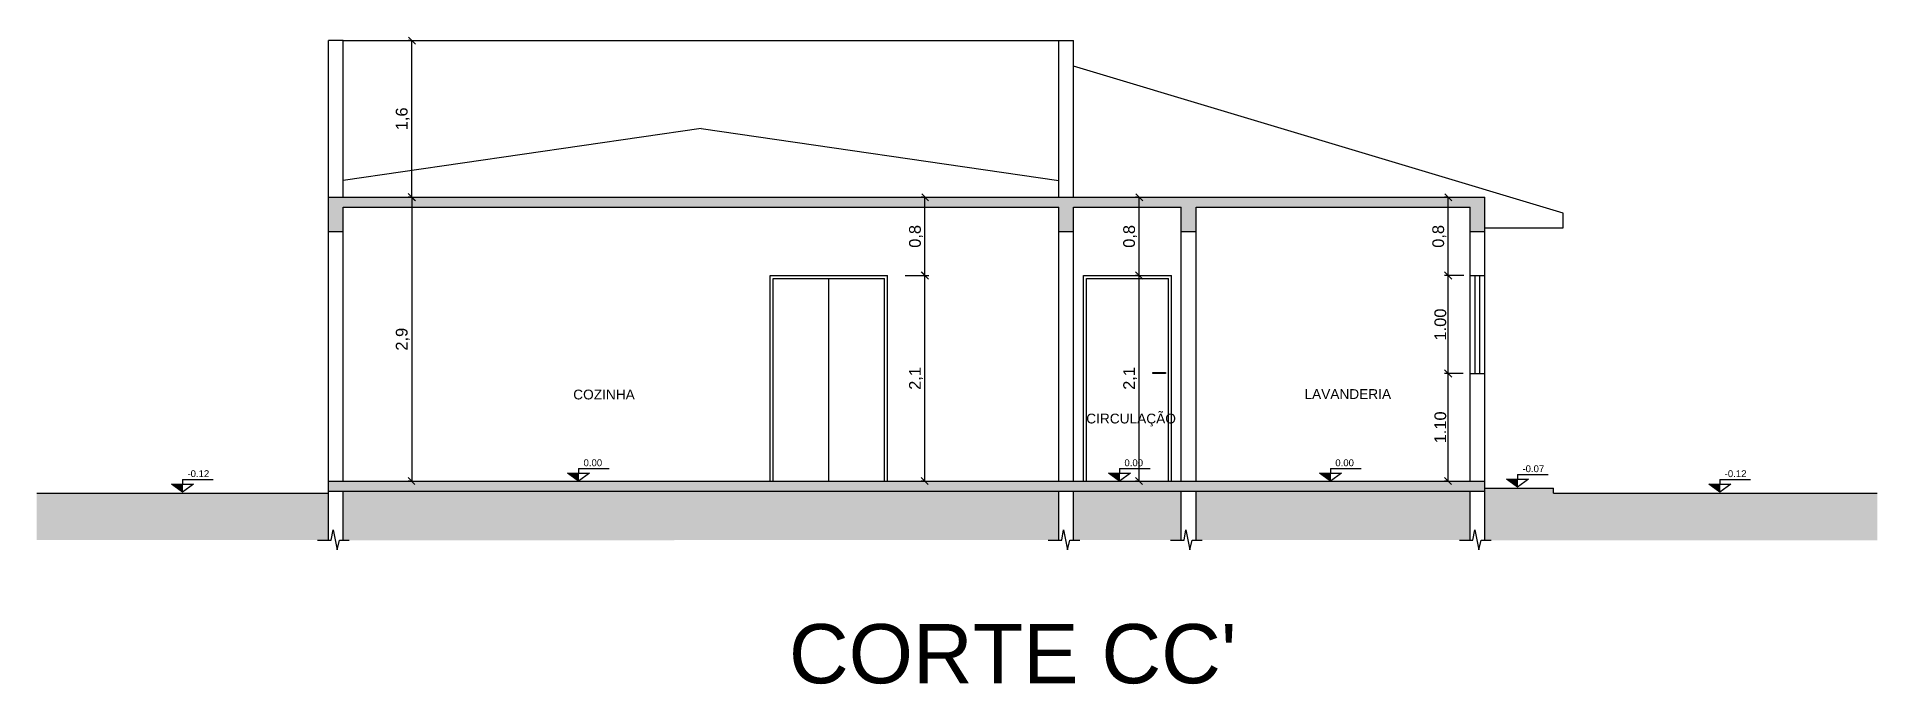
# Model space of a CAD drawing. Header units: millimetres. Extents: x 313 to 493, y 47 to 181.
# Drawn here: x 399.77 to 418.57, y 127.43 to 134.04 of the extents above; entities that cross this region are included whole.
import ezdxf

# ---------------------------------------------------------------- set-up
doc = ezdxf.new("R2010")
doc.units = ezdxf.units.MM
doc.header["$LTSCALE"] = 0.05
doc.header["$MEASUREMENT"] = 0
doc.header["$PDMODE"] = 3
doc.linetypes.add('ACAD_ISO03W100', pattern=[30, 12, -18])
for name, color, linetype in [('01', 1, 'Continuous'), ('02', 2, 'Continuous'), ('03', 3, 'Continuous'), ('04', 4, 'Continuous'), ('05', 5, 'Continuous'), ('1', 1, 'Continuous'), ('BAN', 13, 'Continuous'), ('TRACEJADO', 7, 'ACAD_ISO03W100')]:
    doc.layers.add(name, color=color, linetype=linetype)
doc.styles.get("Standard").update_dxf_attribs({"font": 'arial.ttf'})
doc.dimstyles.new('ISO-25', dxfattribs={"dimscale": 0.04, "dimtxt": 4, "dimasz": 2.5, "dimexe": 1.25, "dimexo": 0.625, "dimtad": 1, "dimdec": 3, "dimtxsty": 'Standard', "dimblk": 'OBLIQUE', "dimcen": 2.5, "dimadec": 0, "dimazin": 0, "dimtfac": 1, "dimtdec": 3, "dimtmove": 0, "dimatfit": 3, "dimldrblk": 'OBLIQUE', "dimfxl": 1, "dimarcsym": 0})
pattern_1 = [(45, (123.23926, 7.7721), (1e-17, 0.17960512), [0.127, -0.127]), (45, (123.20559, 7.80578), (1e-17, 0.17960512), [0.127, -0.127]), (45, (123.17191, 7.83945), (1e-17, 0.17960512), [0.127, -0.127]), (135, (123.17191, 7.8619), (-0.17960512, 1e-17), [0.127, -0.127]), (135, (123.20559, 7.89558), (-0.17960512, 1e-17), [0.127, -0.127]), (135, (123.23926, 7.92926), (-0.17960512, 1e-17), [0.127, -0.127])]

msp = doc.modelspace()

# ---------------------------------------------------------------- texts
at = {"layer": '01'}
for s, height, p in [('LAVANDERIA', 0.1, (412.7159, 130.3434)), ('COZINHA', 0.1, (405.2479, 130.3386)), ('CIRCULAÇÃO', 0.1, (410.4874, 130.0933)), ("CORTE CC'", 0.60476, (407.4509, 127.4403))]:
    msp.add_text(s, height=height, dxfattribs=at).set_placement(p)
at = {"layer": '01', "attachment_point": 1}
for s, insert, char_height in [('{\\H2.102x;0.00}', (405.3531, 129.7267), 0.0333), ('{\\H2.102x;0.00}', (410.8773, 129.7267), 0.0333), ('{\\H2.102x;0.00}', (413.031, 129.7267), 0.0333), ('-0.12', (401.3079, 129.6158), 0.07), ('-0.07', (414.942, 129.6662), 0.07), ('-0.12', (417.0076, 129.6158), 0.07)]:
    msp.add_mtext(s, dxfattribs=dict(at, insert=insert, char_height=char_height))

# ---------------------------------------------------------------- blocks, each defined once
blk = doc.blocks.new('_Oblique')
at = {"layer": 'TRACEJADO', "color": 0, "lineweight": -2}
blk.add_line((-0.5, -0.5), (0.5, 0.5), dxfattribs=at)
blk = doc.blocks.new('*D292')
at = {"layer": 'BAN', "color": 0}
for p, q in [((403.579, 132.403), (403.561, 132.403)), ((403.598, 132.403), (403.598, 129.503)), ((403.579, 129.503), (403.561, 129.503))]:
    blk.add_line(p, q, dxfattribs=at)
at = {"layer": 'Defpoints', "color": 0}
for p in [(403.598, 132.403), (403.598, 129.503), (403.598, 129.503)]:
    blk.add_point(p, dxfattribs=at)
at = {"layer": 'BAN', "color": 0, "xscale": 0.075, "yscale": 0.075, "zscale": 0.075}
for p, rotation in [((403.598, 132.403), 90), ((403.598, 129.503), 270)]:
    blk.add_blockref('_Oblique', p, dxfattribs=dict(at, rotation=rotation))
at = {"layer": 'BAN', "color": 0, "insert": (403.507, 130.953), "char_height": 0.12, "attachment_point": 5, "rotation": 90}
blk.add_mtext('2,9', dxfattribs=at)
blk = doc.blocks.new('*D293')
at = {"layer": 'BAN', "color": 0}
for p, q in [((403.579, 134.003), (403.561, 134.003)), ((403.598, 132.403), (403.598, 134.003)), ((403.579, 132.403), (403.561, 132.403))]:
    blk.add_line(p, q, dxfattribs=at)
at = {"layer": 'Defpoints', "color": 0}
for p in [(403.598, 134.003), (403.598, 134.003), (403.598, 132.403)]:
    blk.add_point(p, dxfattribs=at)
at = {"layer": 'BAN', "color": 0, "xscale": 0.075, "yscale": 0.075, "zscale": 0.075}
for p, rotation in [((403.598, 134.003), 90), ((403.598, 132.403), 270)]:
    blk.add_blockref('_Oblique', p, dxfattribs=dict(at, rotation=rotation))
at = {"layer": 'BAN', "color": 0, "insert": (403.507, 133.203), "char_height": 0.12, "attachment_point": 5, "rotation": 90}
blk.add_mtext('1,6', dxfattribs=at)
blk = doc.blocks.new('*D294')
at = {"layer": 'BAN', "color": 0}
for p, q in [((414.338, 130.603), (414.146, 130.603)), ((414.184, 129.503), (414.184, 130.603)), ((414.165, 129.503), (414.146, 129.503))]:
    blk.add_line(p, q, dxfattribs=at)
at = {"layer": 'Defpoints', "color": 0}
for p in [(414.184, 130.603), (414.357, 130.603), (414.184, 129.503)]:
    blk.add_point(p, dxfattribs=at)
at = {"layer": 'BAN', "color": 0, "xscale": 0.075, "yscale": 0.075, "zscale": 0.075}
for p, rotation in [((414.184, 130.603), 90), ((414.184, 129.503), 270)]:
    blk.add_blockref('_Oblique', p, dxfattribs=dict(at, rotation=rotation))
at = {"layer": 'BAN', "color": 0, "insert": (414.104, 130.053), "char_height": 0.12, "attachment_point": 5, "rotation": 90}
blk.add_mtext('1.10', dxfattribs=at)
blk = doc.blocks.new('*D295')
at = {"layer": 'BAN', "color": 0}
for p, q in [((414.344, 131.603), (414.146, 131.603)), ((414.184, 130.603), (414.184, 131.603)), ((414.338, 130.603), (414.146, 130.603))]:
    blk.add_line(p, q, dxfattribs=at)
at = {"layer": 'Defpoints', "color": 0}
for p in [(414.184, 131.603), (414.362, 131.603), (414.357, 130.603)]:
    blk.add_point(p, dxfattribs=at)
at = {"layer": 'BAN', "color": 0, "xscale": 0.075, "yscale": 0.075, "zscale": 0.075}
for p, rotation in [((414.184, 131.603), 90), ((414.184, 130.603), 270)]:
    blk.add_blockref('_Oblique', p, dxfattribs=dict(at, rotation=rotation))
at = {"layer": 'BAN', "color": 0, "insert": (414.104, 131.103), "char_height": 0.12, "attachment_point": 5, "rotation": 90}
blk.add_mtext('1.00', dxfattribs=at)
blk = doc.blocks.new('*D296')
at = {"layer": 'BAN', "color": 0}
for p, q in [((414.165, 132.403), (414.146, 132.403)), ((414.184, 131.603), (414.184, 132.403)), ((414.344, 131.603), (414.146, 131.603))]:
    blk.add_line(p, q, dxfattribs=at)
at = {"layer": 'Defpoints', "color": 0}
for p in [(414.184, 132.403), (414.184, 132.403), (414.362, 131.603)]:
    blk.add_point(p, dxfattribs=at)
at = {"layer": 'BAN', "color": 0, "xscale": 0.075, "yscale": 0.075, "zscale": 0.075}
for p, rotation in [((414.184, 132.403), 90), ((414.184, 131.603), 270)]:
    blk.add_blockref('_Oblique', p, dxfattribs=dict(at, rotation=rotation))
at = {"layer": 'BAN', "color": 0, "insert": (414.093, 132.003), "char_height": 0.12, "attachment_point": 5, "rotation": 90}
blk.add_mtext('0,8', dxfattribs=at)
blk = doc.blocks.new('*D320')
at = {"layer": 'BAN', "color": 0}
for p, q in [((408.637, 131.603), (408.878, 131.603)), ((408.84, 129.503), (408.84, 131.603)), ((408.822, 129.503), (408.803, 129.503))]:
    blk.add_line(p, q, dxfattribs=at)
at = {"layer": 'Defpoints', "color": 0}
for p in [(408.618, 131.603), (408.84, 131.603), (408.84, 129.503)]:
    blk.add_point(p, dxfattribs=at)
at = {"layer": 'BAN', "color": 0, "xscale": 0.075, "yscale": 0.075, "zscale": 0.075}
for p, rotation in [((408.84, 131.603), 90), ((408.84, 129.503), 270)]:
    blk.add_blockref('_Oblique', p, dxfattribs=dict(at, rotation=rotation))
at = {"layer": 'BAN', "color": 0, "insert": (408.749, 130.553), "char_height": 0.12, "attachment_point": 5, "rotation": 90}
blk.add_mtext('2,1', dxfattribs=at)
blk = doc.blocks.new('*D321')
at = {"layer": 'BAN', "color": 0}
for p, q in [((408.822, 132.403), (408.803, 132.403)), ((408.84, 131.603), (408.84, 132.403)), ((408.637, 131.603), (408.878, 131.603))]:
    blk.add_line(p, q, dxfattribs=at)
at = {"layer": 'Defpoints', "color": 0}
for p in [(408.84, 132.403), (408.84, 132.403), (408.618, 131.603)]:
    blk.add_point(p, dxfattribs=at)
at = {"layer": 'BAN', "color": 0, "xscale": 0.075, "yscale": 0.075, "zscale": 0.075}
for p, rotation in [((408.84, 132.403), 90), ((408.84, 131.603), 270)]:
    blk.add_blockref('_Oblique', p, dxfattribs=dict(at, rotation=rotation))
at = {"layer": 'BAN', "color": 0, "insert": (408.749, 132.003), "char_height": 0.12, "attachment_point": 5, "rotation": 90}
blk.add_mtext('0,8', dxfattribs=at)
blk = doc.blocks.new('*D322')
at = {"layer": 'BAN', "color": 0}
for p, q in [((411.008, 131.603), (410.989, 131.603)), ((411.027, 129.503), (411.027, 131.603)), ((411.008, 129.503), (410.989, 129.503))]:
    blk.add_line(p, q, dxfattribs=at)
at = {"layer": 'Defpoints', "color": 0}
for p in [(411.027, 131.603), (411.027, 131.603), (411.027, 129.503)]:
    blk.add_point(p, dxfattribs=at)
at = {"layer": 'BAN', "color": 0, "xscale": 0.075, "yscale": 0.075, "zscale": 0.075}
for p, rotation in [((411.027, 131.603), 90), ((411.027, 129.503), 270)]:
    blk.add_blockref('_Oblique', p, dxfattribs=dict(at, rotation=rotation))
at = {"layer": 'BAN', "color": 0, "insert": (410.936, 130.553), "char_height": 0.12, "attachment_point": 5, "rotation": 90}
blk.add_mtext('2,1', dxfattribs=at)
blk = doc.blocks.new('*D323')
at = {"layer": 'BAN', "color": 0}
for p, q in [((411.008, 132.403), (410.989, 132.403)), ((411.027, 131.603), (411.027, 132.403)), ((411.008, 131.603), (410.989, 131.603))]:
    blk.add_line(p, q, dxfattribs=at)
at = {"layer": 'Defpoints', "color": 0}
for p in [(411.027, 132.403), (411.027, 132.403), (411.027, 131.603)]:
    blk.add_point(p, dxfattribs=at)
at = {"layer": 'BAN', "color": 0, "xscale": 0.075, "yscale": 0.075, "zscale": 0.075}
for p, rotation in [((411.027, 132.403), 90), ((411.027, 131.603), 270)]:
    blk.add_blockref('_Oblique', p, dxfattribs=dict(at, rotation=rotation))
at = {"layer": 'BAN', "color": 0, "insert": (410.936, 132.003), "char_height": 0.12, "attachment_point": 5, "rotation": 90}
blk.add_mtext('0,8', dxfattribs=at)

# ---------------------------------------------------------------- dimensions: what is measured, and where the dimension line sits
at = {"layer": 'BAN'}
for base, p1, p2, picture, middle in [((403.5981, 134.0026), (403.5981, 132.4026), (403.5981, 134.0026), '*D293', (403.5072, 133.2026)), ((403.5981, 129.5026), (403.5981, 132.4026), (403.5981, 129.5026), '*D292', (403.5072, 130.9526)), ((408.8403, 132.4026), (408.6182, 131.6026), (408.8403, 132.4026), '*D321', (408.7494, 132.0026)), ((411.0269, 132.4026), (411.0269, 131.6026), (411.0269, 132.4026), '*D323', (410.936, 132.0026)), ((414.1837, 132.4026), (414.3625, 131.6026), (414.1837, 132.4026), '*D296', (414.0928, 132.0026)), ((408.8403, 131.6026), (408.8403, 129.5026), (408.6182, 131.6026), '*D320', (408.7494, 130.5526)), ((411.0269, 131.6026), (411.0269, 129.5026), (411.0269, 131.6026), '*D322', (410.936, 130.5526))]:
    dim = msp.add_linear_dim(base=base, p1=p1, p2=p2, angle=90, dimstyle='ISO-25', override={"dimscale": 0.03, "dimtmove": 1}, dxfattribs=at)
    dim.commit()
    dim.dimension.update_dxf_attribs({"geometry": picture, "text_midpoint": middle})
for base, p1, p2, text, picture, middle in [((414.1837, 131.6026), (414.357, 130.6026), (414.3625, 131.6026), '1.00', '*D295', (414.1036, 131.1026)), ((414.1837, 130.6026), (414.1837, 129.5026), (414.357, 130.6026), '1.10', '*D294', (414.1036, 130.0526))]:
    dim = msp.add_linear_dim(base=base, p1=p1, p2=p2, angle=90, text=text, dimstyle='ISO-25', override={"dimscale": 0.03, "dimtmove": 1}, dxfattribs=at)
    dim.commit()
    dim.dimension.update_dxf_attribs({"geometry": picture, "text_midpoint": middle})

# ---------------------------------------------------------------- hatches: boundary and pattern name
at = {"layer": '01'}
for points in [[(405.3027, 129.5855), (405.3027, 129.5026), (405.19, 129.5855)], [(410.8269, 129.5855), (410.8269, 129.5026), (410.7142, 129.5855)], [(412.9807, 129.5855), (412.9807, 129.5026), (412.8679, 129.5855)], [(414.8916, 129.525), (414.8916, 129.4421), (414.7789, 129.525)], [(401.2576, 129.4746), (401.2576, 129.3917), (401.1448, 129.4746)], [(416.9573, 129.4746), (416.9573, 129.3917), (416.8446, 129.4746)]]:
    msp.add_hatch(color=256, dxfattribs=at).paths.add_polyline_path(points)
at = {"layer": '1'}
h = msp.add_hatch(dxfattribs=at)
h.set_pattern_fill('AR-CONC', color=256, scale=0.002, style=0)
h.set_pattern_definition([(50, (123.23926, 7.7721), (0.36436934, -0.03187817), [0.0381, -0.4191]), (355, (123.23926, 7.7721), (-0.07048565, 0.3821133), [0.03048, -0.33528]), (100.451, (123.26963, 7.76945), (0.293885, 0.35023338), [0.03238, -0.35618]), (46.1842, (123.23926, 7.8737), (0.5421581, -0.08408466), [0.05715, -0.62865]), (96.6356, (123.28444, 7.8667), (0.4748085, 0.4948511), [0.04857, -0.53427]), (351.184, (123.23926, 7.8737), (0.4748092, 0.4948502), [0.04572, -0.50292]), (21, (123.29006, 7.8483), (0.30322976, -0.20453104), [0.0381, -0.4191]), (326, (123.29006, 7.8483), (0.12360406, 0.36837593), [0.03048, -0.33528]), (71.4514, (123.31533, 7.83126), (0.426833, 0.1638457), [0.03238, -0.35618]), (37.5, (123.23926, 7.7721), (0.006177207, 0.16911008), [0, -0.331216, 0, -0.34036, 0, -0.33655]), (7.5, (123.23926, 7.7721), (0.13363933, 0.20036115), [0, -0.194056, 0, -0.323596, 0, -0.12827]), (327.5, (123.12598, 7.7721), (0.27118119, -0.01145749), [0, -0.127, 0, -0.39624, 0, -0.52578]), (317.5, (123.07518, 7.7721), (0.29625836, 0.05085298), [0, -0.1651, 0, -0.263144, 0, -0.37338])])
h.paths.add_polyline_path([(410.2083, 132.3026), (410.2083, 132.0526), (410.3583, 132.0526), (410.3583, 132.3026), (411.4583, 132.3026), (411.4583, 132.0526), (411.6083, 132.0526), (411.6083, 132.3026), (414.4083, 132.3026), (414.4083, 132.0526), (414.5583, 132.0526), (414.5583, 132.4026), (402.7483, 132.4026), (402.7483, 132.0526), (402.8983, 132.0526), (402.8983, 132.3026)])
h.paths.add_polyline_path([(402.7483, 129.5026), (402.7483, 129.4026), (414.5583, 129.4026), (414.5583, 129.5026)])
h = msp.add_hatch(dxfattribs=at)
h.set_pattern_fill('EARTH', color=256, scale=0.02, angle=45, style=0)
h.set_pattern_definition(pattern_1)
h.paths.add_polyline_path([(410.2083, 129.4026), (402.8983, 129.4026), (402.8983, 128.9015), (402.9613, 128.9015), (410.2083, 128.9022)])
h.paths.add_polyline_path([(402.7483, 129.3826), (399.7695, 129.3826), (399.7695, 128.9026), (402.6377, 128.9026), (402.7483, 128.9026)])
h = msp.add_hatch(dxfattribs=at)
h.set_pattern_fill('EARTH', color=256, scale=0.02, angle=45, style=0)
h.set_pattern_definition(pattern_1)
h.paths.add_polyline_path([(418.5652, 128.9015), (418.5652, 129.3826), (415.2583, 129.3826), (415.2583, 129.4326), (414.5583, 129.4326), (414.5583, 128.9015), (414.6213, 128.9015)])
h.paths.add_polyline_path([(414.2977, 128.9026), (414.4083, 128.9026), (414.4083, 129.4026), (411.6083, 129.4026), (411.6083, 128.9024)])
h.paths.add_polyline_path([(411.4583, 128.9024), (411.4583, 129.4026), (410.3583, 129.4026), (410.3583, 128.9023)])

# ---------------------------------------------------------------- linework, layer by layer
at = {"layer": '01'}
for p, q in [((402.8983, 134.0026), (410.2083, 134.0026)), ((401.2576, 129.5215), (401.2576, 129.4746)), ((401.2576, 129.5215), (401.5704, 129.5215)), ((405.3027, 129.6324), (405.3027, 129.5855)), ((405.3027, 129.6324), (405.6155, 129.6324)), ((405.3027, 129.5026), (405.3027, 129.5855)), ((410.8269, 129.6324), (410.8269, 129.5855)), ((410.8269, 129.6324), (411.1397, 129.6324)), ((410.8269, 129.5026), (410.8269, 129.5855)), ((412.9807, 129.6324), (412.9807, 129.5855)), ((412.9807, 129.6324), (413.2935, 129.6324)), ((412.9807, 129.5026), (412.9807, 129.5855)), ((414.8916, 129.5719), (414.8916, 129.525)), ((414.8916, 129.5719), (415.2044, 129.5719)), ((414.8916, 129.4421), (414.8916, 129.525)), ((416.9573, 129.5215), (416.9573, 129.4746)), ((416.9573, 129.5215), (417.2701, 129.5215)), ((401.2576, 129.3917), (401.2576, 129.4746)), ((416.9573, 129.3917), (416.9573, 129.4746))]:
    msp.add_line(p, q, dxfattribs=at)
for points in [[(405.3027, 129.5026), (405.19, 129.5855), (405.4155, 129.5855)], [(410.8269, 129.5026), (410.7142, 129.5855), (410.9397, 129.5855)], [(412.9807, 129.5026), (412.8679, 129.5855), (413.0935, 129.5855)], [(414.8916, 129.4421), (414.7789, 129.525), (415.0044, 129.525)], [(401.2576, 129.3917), (401.1448, 129.4746), (401.3703, 129.4746)], [(416.9573, 129.3917), (416.8446, 129.4746), (417.0701, 129.4746)]]:
    msp.add_lwpolyline(points, close=True, dxfattribs=at)
at = {"layer": '02'}
for p, q in [((407.2583, 131.6026), (408.4583, 131.6026)), ((407.2583, 129.5026), (407.2583, 131.6026)), ((407.2883, 131.5726), (408.4283, 131.5726)), ((407.2883, 129.5026), (407.2883, 131.5726)), ((407.8591, 129.5026), (407.8591, 131.5726)), ((408.4283, 129.5026), (408.4283, 131.5726)), ((408.4583, 129.5026), (408.4583, 131.6026)), ((410.4583, 131.6026), (411.3583, 131.6026)), ((410.4583, 129.5026), (410.4583, 131.6026)), ((410.4883, 131.5726), (411.3283, 131.5726)), ((410.4883, 129.5026), (410.4883, 131.5726)), ((411.3283, 129.5026), (411.3283, 131.5726)), ((411.3583, 129.5026), (411.3583, 131.6026)), ((411.1673, 130.6126), (411.2973, 130.6126)), ((411.1673, 130.6026), (411.1673, 130.6126)), ((411.2973, 130.6026), (411.1673, 130.6026)), ((411.2973, 130.6126), (411.2973, 130.6026))]:
    msp.add_line(p, q, dxfattribs=at)
at = {"layer": '03'}
for p, q in [((414.4083, 131.6026), (414.5583, 131.6026)), ((414.4583, 130.6026), (414.4583, 131.6026)), ((414.5083, 130.6026), (414.5083, 131.6026)), ((414.4083, 130.6026), (414.5583, 130.6026))]:
    msp.add_line(p, q, dxfattribs=at)
at = {"layer": '04'}
for p, q in [((415.3583, 132.2399), (410.3583, 133.7399)), ((406.5533, 133.1026), (402.8983, 132.5743)), ((406.5533, 133.1026), (410.2083, 132.5743)), ((415.3583, 132.0899), (415.3583, 132.2399)), ((414.5583, 132.0899), (415.3583, 132.0899))]:
    msp.add_line(p, q, dxfattribs=at)
at = {"layer": '05'}
for p, q in [((402.7483, 132.4026), (402.7483, 134.0026)), ((402.8983, 134.0026), (402.7483, 134.0026)), ((402.8983, 132.4026), (402.8983, 134.0026)), ((410.2083, 132.4026), (410.2083, 134.0026)), ((410.2083, 134.0026), (410.3583, 134.0026)), ((410.3583, 132.4026), (410.3583, 134.0026)), ((402.7483, 132.4026), (414.5583, 132.4026)), ((402.7483, 128.9026), (402.7483, 132.4026)), ((414.5583, 128.9015), (414.5583, 132.4026)), ((402.8983, 132.3026), (410.2083, 132.3026)), ((402.8983, 129.5026), (402.8983, 132.3026)), ((410.2083, 129.5026), (410.2083, 132.3026)), ((410.3583, 132.3026), (411.4583, 132.3026)), ((410.3583, 129.5026), (410.3583, 132.3026)), ((411.4583, 129.5026), (411.4583, 132.3026)), ((411.6083, 132.3026), (414.4083, 132.3026)), ((411.6083, 129.5026), (411.6083, 132.3026)), ((414.4083, 129.5026), (414.4083, 132.3026)), ((402.7483, 132.0526), (402.8983, 132.0526)), ((410.2083, 132.0526), (410.3583, 132.0526)), ((411.4583, 132.0526), (411.6083, 132.0526)), ((414.4083, 132.0526), (414.5583, 132.0526)), ((402.7483, 129.5026), (414.5583, 129.5026)), ((399.7695, 129.3826), (402.7483, 129.3826)), ((402.7483, 129.4026), (414.5583, 129.4026)), ((402.8983, 128.9026), (402.8983, 129.4026)), ((410.2083, 128.9022), (410.2083, 129.4026)), ((410.3583, 128.9023), (410.3583, 129.4026)), ((411.4583, 128.9024), (411.4583, 129.4026)), ((411.6083, 128.9024), (411.6083, 129.4026)), ((414.4083, 128.9015), (414.4083, 129.4026)), ((414.5583, 129.4326), (415.2583, 129.4326)), ((415.2583, 129.3826), (415.2583, 129.4326)), ((415.2583, 129.3826), (418.5652, 129.3826))]:
    msp.add_line(p, q, dxfattribs=at)
at = {"layer": '1'}
for p, q in [((402.7769, 128.9026), (402.7955, 129.0076)), ((402.7769, 128.9026), (402.7955, 129.0076)), ((402.7955, 129.0076), (402.8357, 128.8038)), ((402.7955, 129.0076), (402.8357, 128.8038)), ((410.2369, 128.9034), (410.2555, 129.0084)), ((410.2369, 128.9034), (410.2555, 129.0084)), ((410.2555, 129.0084), (410.2957, 128.8045)), ((410.2555, 129.0084), (410.2957, 128.8045)), ((411.4869, 128.9026), (411.5055, 129.0076)), ((411.4869, 128.9026), (411.5055, 129.0076)), ((411.5055, 129.0076), (411.5457, 128.8038)), ((411.5055, 129.0076), (411.5457, 128.8038)), ((414.4369, 128.9026), (414.4555, 129.0076)), ((414.4369, 128.9026), (414.4555, 129.0076)), ((414.4555, 129.0076), (414.4957, 128.8038)), ((414.4555, 129.0076), (414.4957, 128.8038)), ((402.6377, 128.9026), (402.7769, 128.9026)), ((402.6377, 128.9026), (402.7769, 128.9026)), ((402.8357, 128.8038), (402.8604, 128.9015)), ((402.8357, 128.8038), (402.8604, 128.9015)), ((402.8604, 128.9015), (402.9613, 128.9015)), ((402.8604, 128.9015), (402.9613, 128.9015)), ((410.0977, 128.9034), (410.2369, 128.9034)), ((410.0977, 128.9034), (410.2369, 128.9034)), ((410.2957, 128.8045), (410.3204, 128.9023)), ((410.2957, 128.8045), (410.3204, 128.9023)), ((410.3204, 128.9023), (410.4213, 128.9023)), ((410.3204, 128.9023), (410.4213, 128.9023)), ((411.3477, 128.9026), (411.4869, 128.9026)), ((411.3477, 128.9026), (411.4869, 128.9026)), ((411.5457, 128.8038), (411.5704, 128.9015)), ((411.5457, 128.8038), (411.5704, 128.9015)), ((411.5704, 128.9015), (411.6713, 128.9015)), ((411.5704, 128.9015), (411.6713, 128.9015)), ((414.2977, 128.9026), (414.4369, 128.9026)), ((414.2977, 128.9026), (414.4369, 128.9026)), ((414.4957, 128.8038), (414.5204, 128.9015)), ((414.4957, 128.8038), (414.5204, 128.9015)), ((414.5204, 128.9015), (414.6213, 128.9015)), ((414.5204, 128.9015), (414.6213, 128.9015))]:
    msp.add_line(p, q, dxfattribs=at)

msp.set_redraw_order([(e.dxf.handle, doc.entitydb.next_handle()) for e in msp.query("TEXT MTEXT ATTDEF DIMENSION ARC_DIMENSION")])  # texts and dimensions are drawn at this point

doc.saveas('drawing.dxf')
